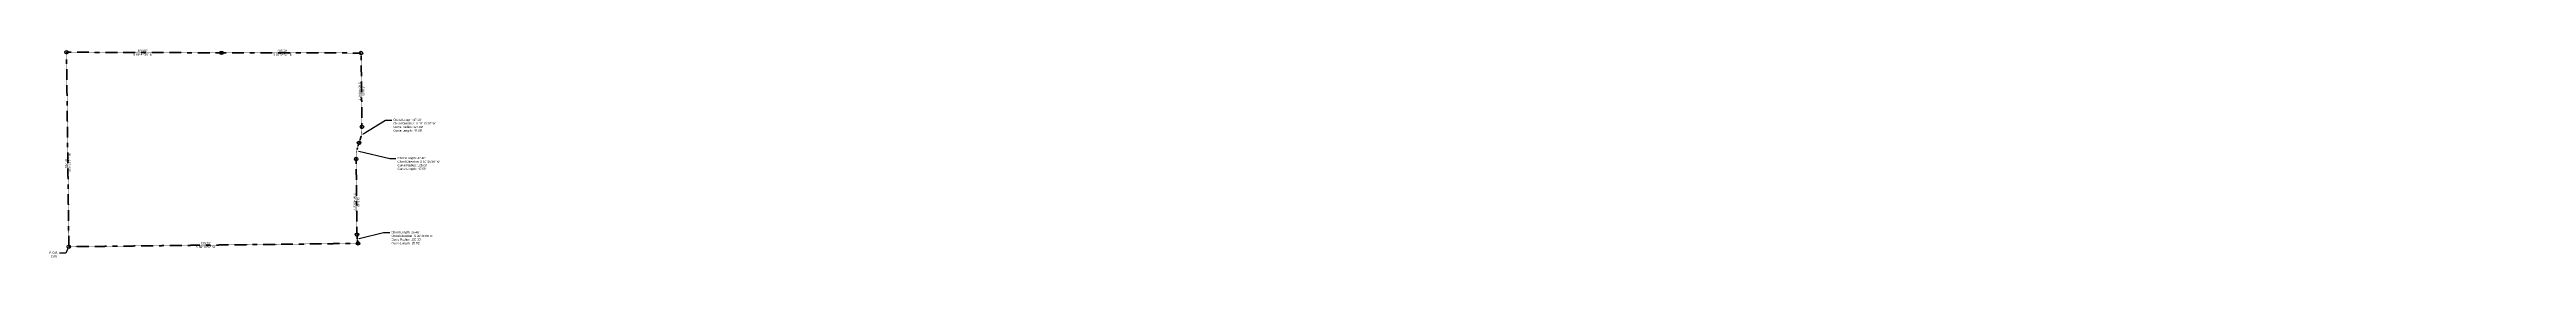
# Model space of a CAD drawing. Header units: feet. Extents: x -56 to 7137, y -109 to 572.
import ezdxf
from ezdxf import colors
from ezdxf.entities.mleader import LeaderData, LeaderLine
from ezdxf.math import Vec2, Vec3

# ---------------------------------------------------------------- set-up
doc = ezdxf.new("R2010")
doc.units = ezdxf.units.FT
doc.header["$MEASUREMENT"] = 0
doc.linetypes.add('BORDER2', pattern=[0.875, 0.25, -0.125, 0.25, -0.125, 0, -0.125])
doc.layers.add('BOUNDARY', color=7, linetype='BORDER2', lineweight=90)
doc.layers.add('DIMENSION', color=5, linetype='Continuous')
doc.layers.add('ENDPOINT', color=1, linetype='Continuous')
doc.styles.add('Arial', font='arial.ttf')
doc.styles.get("Standard").update_dxf_attribs({"font": 'arial.ttf', "height": 0.25})

msp = doc.modelspace()

# ---------------------------------------------------------------- linework, layer by layer
at = {"layer": 'BOUNDARY'}
for p, q in [((0, 0), (-6.8, 564.4)), ((-6.8, 564.4), (443.3, 562.7)), ((443.3, 562.7), (848.7, 562.1)), ((848.7, 562.1), (851.2, 347.8)), ((834.3, 254.5), (836.8, 35.1)), ((839.7, 9.8), (0, 0)), ((0, 0), (0, 0)), ((0, 0), (0, 0))]:
    msp.add_line(p, q, dxfattribs=at)
for centre, start, end in [((959.3, 256), 158.81, 180.66889), ((726.2, 346.3), 338.81, 0.66889), ((961.8, 36.6), 180.66831, 192.3678)]:
    msp.add_arc(centre, 125, start, end, dxfattribs=at)
at = {"layer": 'ENDPOINT'}
for centre in [(-6.8, 564.4), (443.3, 562.7), (848.7, 562.1), (842.7, 301.2), (851.2, 347.8), (834.3, 254.5), (0, 0), (836.8, 35.1), (839.7, 9.8)]:
    msp.add_circle(centre, 5, dxfattribs=at)

# ---------------------------------------------------------------- texts
at = {"layer": 'DIMENSION', "char_height": 6.25, "attachment_point": 1}
for s, insert, width in [('\\pxqc;450.06\'\\PS 89%%D47\'30" E', (141.9, 572), 143.984), ('\\pxqc;405.39\'\\PS 89%%D54\'57" E', (584.9, 571.5), 70.358), ('\\pxqc;839.78\'\\PS 89%%D19\'52" W', (359.1, 12.8), 76.109)]:
    msp.add_mtext(s, dxfattribs=dict(at, insert=insert, width=width))
for s, insert, width, rotation in [('\\pxqc;214.63\'\\PS 00%%D40\'08" E', (858, 489), 76.666, 270), ('\\pxqc;564.42\'\\PN 00%%D41\'21" W', (-11, 203.5), 79.299, 90), ('\\pxqc;219.42\'\\PS 00%%D40\'06" E', (843.3, 163.5), 68.76, 270)]:
    msp.add_mtext(s, dxfattribs=dict(at, insert=insert, width=width, rotation=rotation))

# ---------------------------------------------------------------- leaders
at = {"layer": 'DIMENSION'}
ml = msp.add_multileader_mtext('Standard', dxfattribs=at)
ml.set_content('Chord Length: 47.40\' \\PChord Direction: S 10%%D15\'38" W\\PCurve Radius: 125.00\'\\PCurve Length : 47.69\'', color=256, style='Arial')
ml.set_leader_properties(color=256, linetype='ByLayer', lineweight=-1)
ml.build(insert=Vec2(0, 0))
ml.multileader.update_dxf_attribs({"dogleg_length": 0.36, "arrow_head_size": 6, "scale": 50})
ctx = ml.context
ctx.base_point, ctx.scale, ctx.char_height, ctx.arrow_head_size, ctx.landing_gap_size, ctx.plane_origin = Vec3(938, 367.5), 50, 6.25, 6, 4.5, Vec3(849.2, 324.1)
notes = []
notes.append((ctx, [(0, (1, 1, 0), (920, 367.5), (1, 0), 18, [(0, [(849.2, 324.1)], 0, [])])]))
ctx.mtext.insert, ctx.mtext.width, ctx.mtext.flow_direction = Vec3(942.5, 371.5), 123.882, 5
ml = msp.add_multileader_mtext('Standard', dxfattribs=at)
ml.set_content('Chord Length: 47.40\' \\PChord Direction: S 10%%D15\'38" W\\PCurve Radius: 125.00\'\\PCurve Length : 47.69\'', color=256, style='Arial')
ml.set_leader_properties(color=256, linetype='ByLayer', lineweight=-1)
ml.build(insert=Vec2(0, 0))
ml.multileader.update_dxf_attribs({"dogleg_length": 0.36, "arrow_head_size": 6, "scale": 50})
ctx = ml.context
ctx.base_point, ctx.scale, ctx.char_height, ctx.arrow_head_size, ctx.landing_gap_size, ctx.plane_origin = Vec3(950, 256.5), 50, 6.25, 6, 4.5, Vec3(836.3, 278.2)
notes.append((ctx, [(0, (1, 1, 0), (932, 256.5), (1, 0), 18, [(0, [(836.3, 278.2)], 0, [])])]))
ctx.mtext.insert, ctx.mtext.width, ctx.mtext.flow_direction = Vec3(954.5, 260.5), 123.053, 5
ml = msp.add_multileader_mtext('Standard', dxfattribs=at)
ml.set_content('P.O.B.\\P(0,0)', color=256, style='Arial')
ml.set_leader_properties(color=256, linetype='ByLayer', lineweight=-1)
ml.build(insert=Vec2(0, 0))
ml.multileader.update_dxf_attribs({"dogleg_length": 0.36, "arrow_head_size": 6, "scale": 50})
ctx = ml.context
ctx.base_point, ctx.scale, ctx.char_height, ctx.arrow_head_size, ctx.landing_gap_size = Vec3(-60.5, -18.4), 50, 6.25, 6, 4.5
ctx.text_align_type = 1
notes.append((ctx, [(0, (1, 1, 0), (-9.2, -18.4), (-1, 0), 18, [(0, [(0, 0)], 0, [])])]))
ctx.mtext.insert, ctx.mtext.alignment, ctx.mtext.flow_direction = Vec3(-43.8, -14.3), 2, 5
ml = msp.add_multileader_mtext('Standard', dxfattribs=at)
ml.set_content('Chord Length: 25.48\' \\PChord Direction: S 06%%D31\'05" E\\PCurve Radius: 125.00\'\\PCurve Length : 25.52\'', color=256, style='Arial')
ml.set_leader_properties(color=256, linetype='ByLayer', lineweight=-1)
ml.build(insert=Vec2(0, 0))
ml.multileader.update_dxf_attribs({"dogleg_length": 0.36, "arrow_head_size": 6, "scale": 50})
ctx = ml.context
ctx.base_point, ctx.scale, ctx.char_height, ctx.arrow_head_size, ctx.landing_gap_size, ctx.plane_origin = Vec3(932, 41), 50, 6.25, 6, 4.5, Vec3(837.6, 22.4)
notes.append((ctx, [(0, (1, 1, 0), (914, 41), (1, 0), 18, [(0, [(837.6, 22.4)], 0, [])])]))
ctx.mtext.insert, ctx.mtext.flow_direction = Vec3(936.5, 45), 5
for ctx, leaders in notes:
    for number, flags, end, landing, length, lines in leaders:
        leader = LeaderData()
        leader.index, (leader.has_last_leader_line, leader.has_dogleg_vector, leader.attachment_direction) = number, flags
        leader.last_leader_point, leader.dogleg_vector, leader.dogleg_length = Vec3(end), Vec3(landing), length
        for number, points, colour, breaks in lines:
            line = LeaderLine()
            line.index, line.vertices, line.color, line.breaks = number, Vec3.list(points), colors.encode_raw_color(colour), breaks
            leader.lines.append(line)
        ctx.leaders.append(leader)

doc.saveas('drawing.dxf')
